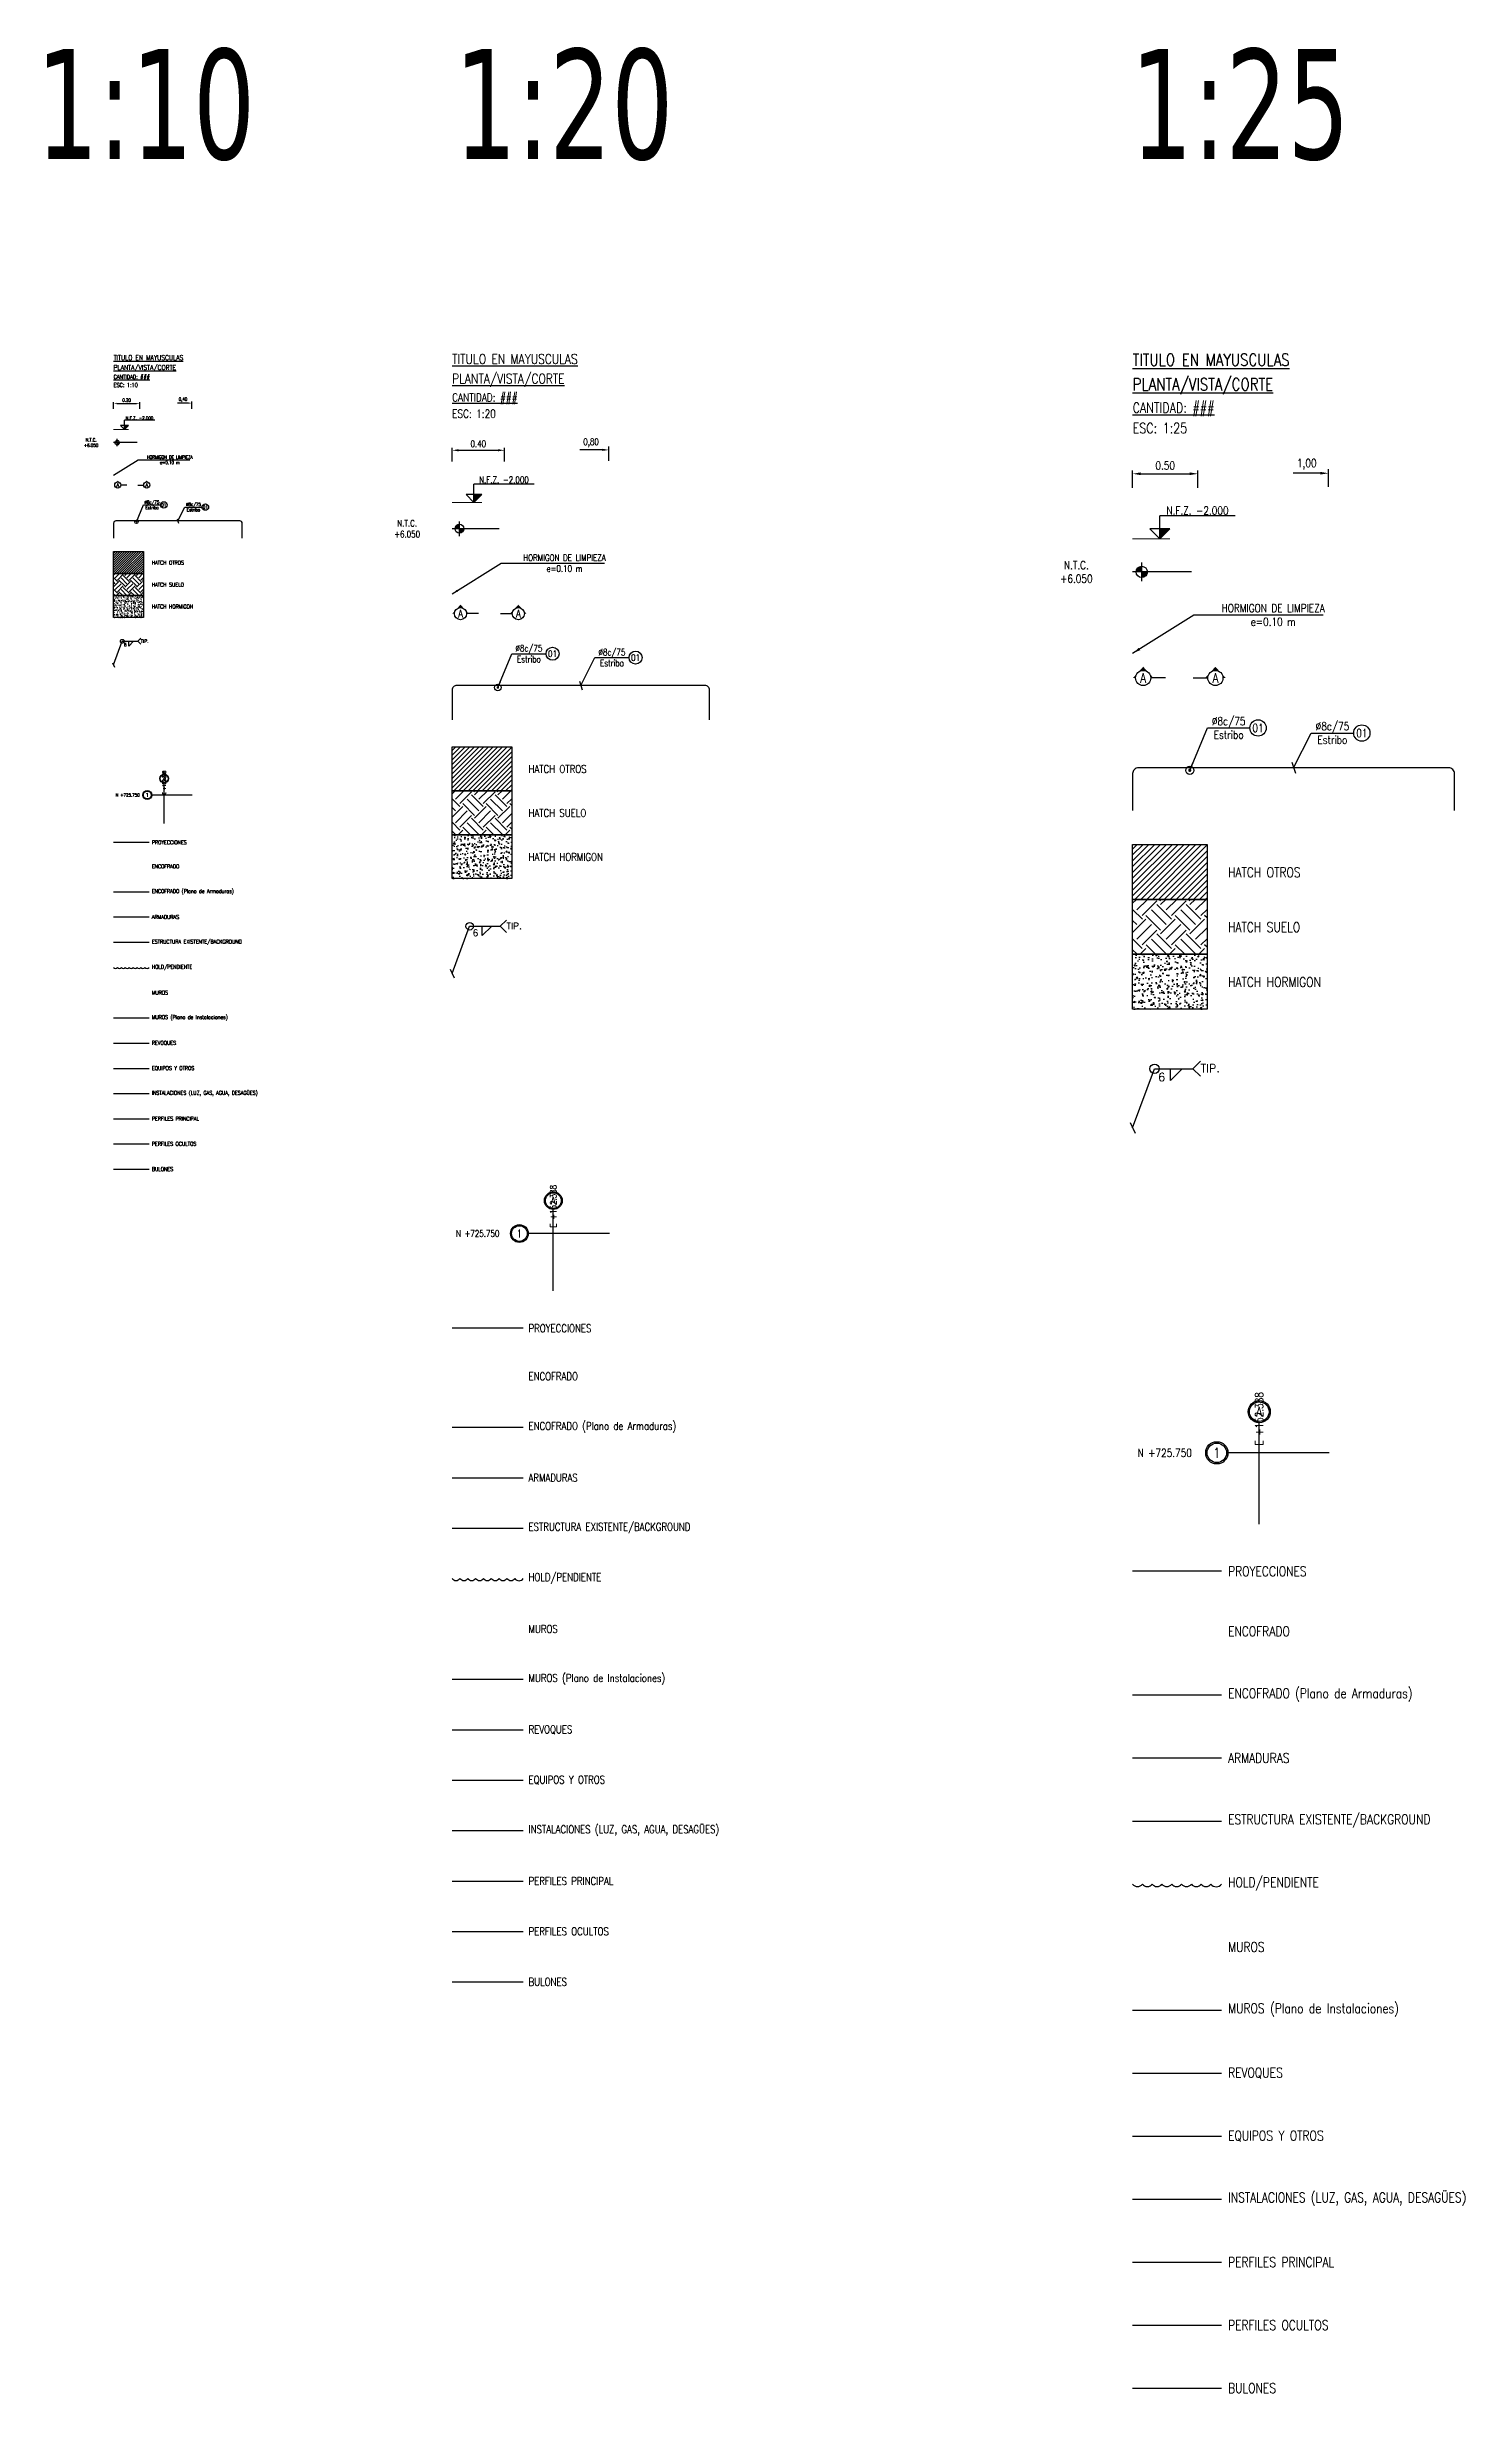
# Model space of a CAD drawing. Header units: millimetres. Extents: x -725228 to 10849, y -8846583 to 5995.
# Drawn here: x -861.96 to -851.09, y 911.1 to 929.08 of the extents above; entities that cross this region are included whole.
import ezdxf

# ---------------------------------------------------------------- set-up
doc = ezdxf.new("R2010")
doc.units = ezdxf.units.MM
doc.header["$PDMODE"] = 35
doc.header["$PDSIZE"] = 1
doc.linetypes.add('CENTER', pattern=[50.8, 31.75, -6.35, 6.35, -6.35])
doc.linetypes.add('HIDDEN', pattern=[9.525, 6.35, -3.175])
doc.layers.add('00-SIMB', color=1, linetype='Continuous', lineweight=0)
for name, color, linetype in [('CI-Armaduras', 4, 'Continuous'), ('CI-Auxiliar2', 2, 'Continuous'), ('CI-Encofrados', 2, 'Continuous'), ('CI-Equipamiento', 253, 'Continuous'), ('CI-I.S. Agua Caliente', 6, 'Continuous'), ('CI-Posiciones', 3, 'Continuous'), ('CI-Proyecciones', 1, 'HIDDEN'), ('CI-Revoques', 2, 'Continuous'), ('ES-Perfil-Oculto', 1, 'HIDDEN'), ('ES-Perfiles-f', 2, 'Continuous'), ('ES-Perfiles-g', 4, 'Continuous'), ('GE-Background', 252, 'Continuous'), ('GE-Cotas', 1, 'Continuous'), ('GE-Ejes', 1, 'CENTER'), ('GE-Hatch', 1, 'Continuous'), ('GE-Simbologia', 2, 'Continuous'), ('GE-Textos', 3, 'Continuous'), ('GE-Titulos', 4, 'Continuous'), ('PENDIENTE', 6, 'Continuous'), ('ZZ-Rotulo-Textos', 7, 'Continuous')]:
    doc.layers.add(name, color=color, linetype=linetype)
doc.styles.add('Romans', font='romans.shx', dxfattribs={"width": 0.8})
doc.styles.add('Romans PF', font='romans.shx', dxfattribs={"width": 0.8})
doc.styles.add('T2', font='ROMANS.shx', dxfattribs={"width": 0.8})
doc.styles.add('Tahoma', font='tahoma.ttf', dxfattribs={"width": 0.75})
doc.dimstyles.new('1-100', dxfattribs={"dimscale": 100, "dimtxt": 2.2, "dimasz": 1.5, "dimexe": 1, "dimexo": 0, "dimgap": 1, "dimtad": 1, "dimdec": 0, "dimzin": 9, "dimdsep": 46, "dimtxsty": 'T2', "dimblk": 'ARCHTICK', "dimcen": 0, "dimdle": 1, "dimclrd": 256, "dimclre": 256, "dimclrt": 2, "dimadec": 0, "dimazin": 0, "dimtfac": 0.666667, "dimtdec": 0, "dimtmove": 0, "dimatfit": 3, "dimldrblk": 'OBLIQUE', "dimfxl": 1, "dimtolj": 1, "dimtzin": 0, "dimlwd": -1, "dimlwe": -1, "dimarcsym": 0})
doc.dimstyles.new('1-25', dxfattribs={"dimscale": 25, "dimtxt": 2.5, "dimasz": 2.5, "dimexe": 1.25, "dimexo": 1.25, "dimgap": 1.25, "dimtad": 1, "dimdec": 0, "dimzin": 12, "dimtxsty": 'Romans PF', "dimcen": 0, "dimclrd": 2, "dimclre": 2, "dimclrt": 3, "dimadec": 0, "dimazin": 3, "dimtfac": 1, "dimtdec": 0, "dimtmove": 0, "dimatfit": 3, "dimfxl": 1, "dimlwd": -1, "dimlwe": -1, "dimarcsym": 0})
doc.dimstyles.new('COTAS GENERAL', dxfattribs={"dimscale": 0.1, "dimtxt": 2.5, "dimasz": 2.5, "dimexe": 1, "dimexo": 1, "dimgap": 1.25, "dimtad": 1, "dimzin": 1, "dimdsep": 46, "dimtxsty": 'Romans', "dimcen": 1, "dimclrd": 2, "dimclre": 1, "dimclrt": 3, "dimaunit": 1, "dimadec": 3, "dimazin": 0, "dimtfac": 1, "dimtix": 1, "dimtmove": 0, "dimatfit": 0, "dimfxl": 1.5, "dimtolj": 1, "dimarcsym": 0})
doc.dimstyles.new('COTAS REPLANTEO', dxfattribs={"dimscale": 0.1, "dimtxt": 2.5, "dimasz": 2.5, "dimexe": 1.25, "dimexo": 1.25, "dimgap": 1.25, "dimtad": 1, "dimjust": 1, "dimzin": 1, "dimtxsty": 'Romans PF', "dimcen": 0, "dimse2": 1, "dimsd2": 1, "dimclrd": 2, "dimclre": 1, "dimclrt": 3, "dimadec": 0, "dimazin": 3, "dimtfac": 1, "dimtmove": 0, "dimatfit": 3, "dimfxl": 1, "dimlwd": -1, "dimlwe": -1, "dimarcsym": 0})

msp = doc.modelspace()

# ---------------------------------------------------------------- texts
at = {"layer": 'CI-Posiciones', "style": 'Romans'}
for s, height, p in [('6', 0.025, (-861.366, 924.488)), ('TIP.', 0.025, (-861.236, 924.515)), ('TIP.', 0.05, (-858.435, 922.319)), ('6', 0.05, (-858.694, 922.266)), ('TIP.', 0.0625, (-853.117, 921.222)), ('6', 0.0625, (-853.442, 921.155))]:
    msp.add_text(s, height=height, dxfattribs=at).set_placement(p)
at = {"layer": 'CI-Posiciones', "attachment_point": 5, "style": 'Romans'}
for s, insert, char_height, width in [('%%C8c/75\\PEstribo', (-861.151, 925.571), 0.025, 0.24251), ('01', (-861.06, 925.571), 0.025, 0.02667), ('%%C8c/75\\PEstribo', (-860.833, 925.555), 0.025, 0.24251), ('01', (-860.742, 925.555), 0.025, 0.02667), ('%%C8c/75\\PEstribo', (-858.263, 924.431), 0.05, 0.48503), ('01', (-858.082, 924.431), 0.05, 0.05333), ('%%C8c/75\\PEstribo', (-857.627, 924.401), 0.05, 0.48503), ('01', (-857.446, 924.401), 0.05, 0.05333), ('%%C8c/75\\PEstribo', (-852.902, 923.862), 0.0625, 0.60628), ('01', (-852.677, 923.862), 0.0625, 0.06667), ('%%C8c/75\\PEstribo', (-852.107, 923.823), 0.0625, 0.60628), ('01', (-851.882, 923.823), 0.0625, 0.06667)]:
    msp.add_mtext(s, dxfattribs=dict(at, insert=insert, char_height=char_height, width=width))
at = {"layer": 'GE-Ejes', "color": 2, "attachment_point": 6, "rotation": 90, "style": 'Romans'}
for insert, char_height in [((-861.057, 923.534), 0.025), ((-858.076, 920.359), 0.05), ((-852.668, 918.771), 0.0625)]:
    msp.add_mtext('E +152.388', dxfattribs=dict(at, insert=insert, char_height=char_height))
at = {"layer": 'GE-Ejes', "color": 3, "attachment_point": 5, "style": 'Romans'}
for s, insert, char_height, width in [('A', (-861.057, 923.474), 0.03, 0.02667), ('1', (-861.187, 923.348), 0.03, 0.02667), ('A', (-858.076, 920.239), 0.06, 0.05333), ('1', (-858.336, 919.987), 0.06, 0.05333), ('A', (-852.668, 918.621), 0.075, 0.06667), ('1', (-852.993, 918.306), 0.075, 0.06667)]:
    msp.add_mtext(s, dxfattribs=dict(at, insert=insert, char_height=char_height, width=width))
at = {"layer": 'GE-Ejes', "color": 2, "attachment_point": 4, "style": 'Romans'}
for s, insert, char_height in [('\\pi-0.18286;N +725.750', (-861.247, 923.348), 0.025), ('\\pi-0.36571;N +725.750', (-858.456, 919.987), 0.05), ('\\pi-0.45714;N +725.750', (-853.143, 918.306), 0.0625)]:
    msp.add_mtext(s, dxfattribs=dict(at, insert=insert, char_height=char_height))
at = {"layer": 'GE-Textos', "style": 'Romans'}
for s, insert, char_height, width, attachment_point in [('N.F.Z. -2.000', (-861.246, 926.225), 0.025, 0.24251, 8), ('\\pi-0.5768;N.T.C.\\P+6.050', (-861.329, 926.049), 0.025, 0.24251, 5), ('N.F.Z. -2.000', (-858.454, 925.739), 0.05, 0.48503, 8), ('A', (-861.413, 925.724), 0.03, 0.29102, 5), ('A', (-861.191, 925.724), 0.03, 0.29102, 5), ('\\pi-1.1536;N.T.C.\\P+6.050', (-858.619, 925.389), 0.05, 0.48503, 5), ('N.F.Z. -2.000', (-853.141, 925.497), 0.0625, 0.60628, 8), ('\\pi-1.442;N.T.C.\\P+6.050', (-853.348, 925.058), 0.0625, 0.60628, 5), ('A', (-858.787, 924.738), 0.06, 0.58203, 5), ('A', (-858.344, 924.738), 0.06, 0.58203, 5), ('A', (-853.557, 924.245), 0.075, 0.72754, 5), ('A', (-853.004, 924.245), 0.075, 0.72754, 5)]:
    msp.add_mtext(s, dxfattribs=dict(at, insert=insert, char_height=char_height, width=width, attachment_point=attachment_point))
at = {"layer": 'GE-Textos', "attachment_point": 5, "style": 'Romans'}
for s, insert, char_height in [('\\pi0.08952;HORMIGON DE LIMPIEZA\\Pe=0.10 m ', (-861.059, 925.917), 0.025), ('\\pi0.17904;HORMIGON DE LIMPIEZA\\Pe=0.10 m ', (-858.08, 925.125), 0.05), ('\\pi0.2238;HORMIGON DE LIMPIEZA\\Pe=0.10 m ', (-852.673, 924.728), 0.0625)]:
    msp.add_mtext(s, dxfattribs=dict(at, insert=insert, char_height=char_height))
at = {"layer": 'GE-Titulos', "attachment_point": 4, "line_spacing_factor": 1.200001, "style": 'Romans PF'}
for s, insert, char_height, width in [('{\\H0.75x;\\LTITULO EN MAYUSCULAS\\PPLANTA/VISTA/CORTE\\P\\H0.83333x;\\C3;CANTIDAD: ###\\P\\lESC: 1:10}', (-861.445, 926.597), 0.05, 3.56778), ('{\\H0.75x;\\LTITULO EN MAYUSCULAS\\PPLANTA/VISTA/CORTE\\P\\H0.83333x;\\C3;CANTIDAD: ###\\P\\lESC: 1:20}', (-858.851, 926.483), 0.1, 7.13556), ('{\\H0.75x;\\LTITULO EN MAYUSCULAS\\PPLANTA/VISTA/CORTE\\P\\H0.83333x;\\C3;CANTIDAD: ###\\P\\lESC: 1:25}', (-853.638, 926.426), 0.125, 8.91945), ('{\\H0.75x;HATCH OTROS}', (-861.152, 925.129), 0.04, 2.85422), ('{\\H0.75x;HATCH SUELO}', (-861.152, 924.96), 0.04, 2.85422), ('{\\H0.75x;HATCH HORMIGON}', (-861.152, 924.792), 0.04, 2.85422), ('{\\H0.75x;HATCH OTROS}', (-858.266, 923.547), 0.08, 5.70845), ('{\\H0.75x;HATCH SUELO}', (-858.266, 923.21), 0.08, 5.70845), ('{\\H0.75x;PROYECCIONES}', (-861.152, 922.985), 0.04, 2.85422), ('{\\H0.75x;HATCH HORMIGON}', (-858.266, 922.873), 0.08, 5.70845), ('{\\H0.75x;ENCOFRADO}', (-861.152, 922.801), 0.04, 2.85422), ('{\\H0.75x;HATCH OTROS}', (-852.907, 922.756), 0.1, 7.13556), ('{\\H0.75x;ENCOFRADO (Plano de Armaduras)}', (-861.152, 922.606), 0.04, 2.85422), ('{\\H0.75x;ARMADURAS}', (-861.152, 922.413), 0.04, 2.85422), ('{\\H0.75x;HATCH SUELO}', (-852.907, 922.335), 0.1, 7.13556), ('{\\H0.75x;ESTRUCTURA EXISTENTE/BACKGROUND}', (-861.152, 922.219), 0.04, 2.85422), ('{\\H0.75x;HOLD/PENDIENTE}', (-861.152, 922.026), 0.04, 2.85422), ('{\\H0.75x;MUROS}', (-861.152, 921.833), 0.04, 2.85422), ('{\\H0.75x;HATCH HORMIGON}', (-852.907, 921.914), 0.1, 7.13556), ('{\\H0.75x;MUROS (Plano de Instalaciones)}', (-861.152, 921.64), 0.04, 2.85422), ('{\\H0.75x;REVOQUES}', (-861.152, 921.447), 0.04, 2.85422), ('{\\H0.75x;EQUIPOS Y OTROS}', (-861.152, 921.253), 0.04, 2.85422), ('{\\H0.75x;INSTALACIONES (LUZ, GAS, AGUA, DESAGÜES)}', (-861.152, 921.06), 0.04, 2.85422), ('{\\H0.75x;PERFILES PRINCIPAL}', (-861.152, 920.867), 0.04, 2.85422), ('{\\H0.75x;PERFILES OCULTOS}', (-861.152, 920.674), 0.04, 2.85422), ('{\\H0.75x;BULONES}', (-861.152, 920.481), 0.04, 2.85422), ('{\\H0.75x;PROYECCIONES}', (-858.266, 919.261), 0.08, 5.70845), ('{\\H0.75x;ENCOFRADO}', (-858.266, 918.893), 0.08, 5.70845), ('{\\H0.75x;ENCOFRADO (Plano de Armaduras)}', (-858.266, 918.502), 0.08, 5.70845), ('{\\H0.75x;ARMADURAS}', (-858.266, 918.115), 0.08, 5.70845), ('{\\H0.75x;ESTRUCTURA EXISTENTE/BACKGROUND}', (-858.266, 917.729), 0.08, 5.70845), ('{\\H0.75x;HOLD/PENDIENTE}', (-858.266, 917.343), 0.08, 5.70845), ('{\\H0.75x;PROYECCIONES}', (-852.907, 917.398), 0.1, 7.13556), ('{\\H0.75x;MUROS}', (-858.266, 916.956), 0.08, 5.70845), ('{\\H0.75x;ENCOFRADO}', (-852.907, 916.938), 0.1, 7.13556), ('{\\H0.75x;MUROS (Plano de Instalaciones)}', (-858.266, 916.57), 0.08, 5.70845), ('{\\H0.75x;ENCOFRADO (Plano de Armaduras)}', (-852.907, 916.45), 0.1, 7.13556), ('{\\H0.75x;REVOQUES}', (-858.266, 916.183), 0.08, 5.70845), ('{\\H0.75x;ARMADURAS}', (-852.907, 915.967), 0.1, 7.13556), ('{\\H0.75x;EQUIPOS Y OTROS}', (-858.266, 915.797), 0.08, 5.70845), ('{\\H0.75x;ESTRUCTURA EXISTENTE/BACKGROUND}', (-852.907, 915.484), 0.1, 7.13556), ('{\\H0.75x;INSTALACIONES (LUZ, GAS, AGUA, DESAGÜES)}', (-858.266, 915.411), 0.08, 5.70845), ('{\\H0.75x;PERFILES PRINCIPAL}', (-858.266, 915.024), 0.08, 5.70845), ('{\\H0.75x;HOLD/PENDIENTE}', (-852.907, 915.001), 0.1, 7.13556), ('{\\H0.75x;PERFILES OCULTOS}', (-858.266, 914.638), 0.08, 5.70845), ('{\\H0.75x;MUROS}', (-852.907, 914.518), 0.1, 7.13556), ('{\\H0.75x;BULONES}', (-858.266, 914.251), 0.08, 5.70845), ('{\\H0.75x;MUROS (Plano de Instalaciones)}', (-852.907, 914.035), 0.1, 7.13556), ('{\\H0.75x;REVOQUES}', (-852.907, 913.552), 0.1, 7.13556), ('{\\H0.75x;EQUIPOS Y OTROS}', (-852.907, 913.069), 0.1, 7.13556), ('{\\H0.75x;INSTALACIONES (LUZ, GAS, AGUA, DESAGÜES)}', (-852.907, 912.586), 0.1, 7.13556), ('{\\H0.75x;PERFILES PRINCIPAL}', (-852.907, 912.103), 0.1, 7.13556), ('{\\H0.75x;PERFILES OCULTOS}', (-852.907, 911.62), 0.1, 7.13556), ('{\\H0.75x;BULONES}', (-852.907, 911.137), 0.1, 7.13556)]:
    msp.add_mtext(s, dxfattribs=dict(at, insert=insert, char_height=char_height, width=width))
at = {"layer": 'ZZ-Rotulo-Textos', "style": 'Tahoma', "width": 0.75}
for s, p in [('1:10', (-862.037, 928.223)), ('1:20', (-858.833, 928.223)), ('1:25', (-853.652, 928.223))]:
    msp.add_text(s, height=0.8438, dxfattribs=at).set_placement(p)

# ---------------------------------------------------------------- blocks, each defined once
blk = doc.blocks.new('_ArchTick')
at = {"color": 0, "linetype": 'ByBlock', "const_width": 0.15}
blk.add_lwpolyline([(-0.5, -0.5), (0.5, 0.5)], dxfattribs=at)
blk = doc.blocks.new('*D85')
at = {"layer": 'Defpoints', "color": 0, "transparency": 16777216}
for p in [(-861.445, 926.297), (-861.245, 926.35), (-861.245, 926.297)]:
    blk.add_point(p, dxfattribs=at)
at = {"layer": 'GE-Cotas', "color": 1, "lineweight": -2, "transparency": 16777216}
for p, q in [((-861.445, 926.307), (-861.445, 926.36)), ((-861.245, 926.307), (-861.245, 926.36))]:
    blk.add_line(p, q, dxfattribs=at)
at = {"layer": 'GE-Cotas', "color": 2, "lineweight": -2, "transparency": 16777216}
blk.add_line((-861.42, 926.35), (-861.27, 926.35), dxfattribs=at)
at = {"layer": 'GE-Cotas', "color": 2, "transparency": 16777216}
for points in [[(-861.42, 926.354), (-861.42, 926.346), (-861.445, 926.35)], [(-861.27, 926.354), (-861.27, 926.346), (-861.245, 926.35)]]:
    blk.add_solid(points, dxfattribs=at)
at = {"layer": 'GE-Cotas', "color": 3, "transparency": 16777216, "insert": (-861.345, 926.375), "char_height": 0.025, "attachment_point": 5, "style": 'Romans'}
blk.add_mtext('\\A1;0.20', dxfattribs=at)
blk = doc.blocks.new('*D86')
at = {"layer": 'Defpoints', "color": 0, "transparency": 16777216}
for p in [(-861.245, 926.352), (-861.245, 926.297), (-860.845, 926.297)]:
    blk.add_point(p, dxfattribs=at)
at = {"layer": 'GE-Cotas', "color": 2, "transparency": 16777216}
blk.add_line((-860.87, 926.352), (-860.956, 926.352), dxfattribs=at)
at = {"layer": 'GE-Cotas', "color": 1, "transparency": 16777216}
blk.add_line((-860.845, 926.309), (-860.845, 926.364), dxfattribs=at)
at = {"layer": 'GE-Cotas', "color": 2, "transparency": 16777216}
blk.add_solid([(-860.87, 926.356), (-860.87, 926.347), (-860.845, 926.352)], dxfattribs=at)
at = {"layer": 'GE-Cotas', "color": 3, "transparency": 16777216, "insert": (-860.913, 926.379), "char_height": 0.025, "attachment_point": 5, "style": 'Romans PF'}
blk.add_mtext('0,40', dxfattribs=at)
blk = doc.blocks.new('*D71')
at = {"layer": 'Defpoints', "color": 0, "transparency": 16777216}
for p in [(-858.451, 925.99), (-858.851, 925.884), (-858.451, 925.884)]:
    blk.add_point(p, dxfattribs=at)
at = {"layer": 'GE-Cotas', "color": 1, "lineweight": -2, "transparency": 16777216}
for p, q in [((-858.851, 925.904), (-858.851, 926.01)), ((-858.451, 925.904), (-858.451, 926.01))]:
    blk.add_line(p, q, dxfattribs=at)
at = {"layer": 'GE-Cotas', "color": 2, "lineweight": -2, "transparency": 16777216}
blk.add_line((-858.801, 925.99), (-858.501, 925.99), dxfattribs=at)
at = {"layer": 'GE-Cotas', "color": 2, "transparency": 16777216}
for points in [[(-858.801, 925.999), (-858.801, 925.982), (-858.851, 925.99)], [(-858.501, 925.999), (-858.501, 925.982), (-858.451, 925.99)]]:
    blk.add_solid(points, dxfattribs=at)
at = {"layer": 'GE-Cotas', "color": 3, "transparency": 16777216, "insert": (-858.651, 926.04), "char_height": 0.05, "attachment_point": 5, "style": 'Romans'}
blk.add_mtext('\\A1;0.40', dxfattribs=at)
blk = doc.blocks.new('*D72')
at = {"layer": 'Defpoints', "color": 0, "transparency": 16777216}
for p in [(-858.451, 925.993), (-858.451, 925.884), (-857.651, 925.884)]:
    blk.add_point(p, dxfattribs=at)
at = {"layer": 'GE-Cotas', "color": 2, "transparency": 16777216}
blk.add_line((-857.701, 925.993), (-857.873, 925.993), dxfattribs=at)
at = {"layer": 'GE-Cotas', "color": 1, "transparency": 16777216}
blk.add_line((-857.651, 925.909), (-857.651, 926.018), dxfattribs=at)
at = {"layer": 'GE-Cotas', "color": 2, "transparency": 16777216}
blk.add_solid([(-857.701, 926.002), (-857.701, 925.985), (-857.651, 925.993)], dxfattribs=at)
at = {"layer": 'GE-Cotas', "color": 3, "transparency": 16777216, "insert": (-857.787, 926.048), "char_height": 0.05, "attachment_point": 5, "style": 'Romans PF'}
blk.add_mtext('0,80', dxfattribs=at)
blk = doc.blocks.new('*D79')
at = {"layer": 'Defpoints', "color": 0, "transparency": 16777216}
for p in [(-853.138, 925.81), (-853.638, 925.677), (-853.138, 925.677)]:
    blk.add_point(p, dxfattribs=at)
at = {"layer": 'GE-Cotas', "color": 1, "lineweight": -2, "transparency": 16777216}
for p, q in [((-853.638, 925.702), (-853.638, 925.835)), ((-853.138, 925.702), (-853.138, 925.835))]:
    blk.add_line(p, q, dxfattribs=at)
at = {"layer": 'GE-Cotas', "color": 2, "lineweight": -2, "transparency": 16777216}
blk.add_line((-853.576, 925.81), (-853.201, 925.81), dxfattribs=at)
at = {"layer": 'GE-Cotas', "color": 2, "transparency": 16777216}
for points in [[(-853.576, 925.821), (-853.576, 925.8), (-853.638, 925.81)], [(-853.201, 925.821), (-853.201, 925.8), (-853.138, 925.81)]]:
    blk.add_solid(points, dxfattribs=at)
at = {"layer": 'GE-Cotas', "color": 3, "transparency": 16777216, "insert": (-853.388, 925.873), "char_height": 0.0625, "attachment_point": 5, "style": 'Romans'}
blk.add_mtext('\\A1;0.50', dxfattribs=at)
blk = doc.blocks.new('*D80')
at = {"layer": 'Defpoints', "color": 0, "transparency": 16777216}
for p in [(-853.138, 925.814), (-853.138, 925.677), (-852.138, 925.677)]:
    blk.add_point(p, dxfattribs=at)
at = {"layer": 'GE-Cotas', "color": 2, "transparency": 16777216}
blk.add_line((-852.201, 925.814), (-852.408, 925.814), dxfattribs=at)
at = {"layer": 'GE-Cotas', "color": 1, "transparency": 16777216}
blk.add_line((-852.138, 925.709), (-852.138, 925.845), dxfattribs=at)
at = {"layer": 'GE-Cotas', "color": 2, "transparency": 16777216}
blk.add_solid([(-852.201, 925.825), (-852.201, 925.804), (-852.138, 925.814)], dxfattribs=at)
at = {"layer": 'GE-Cotas', "color": 3, "transparency": 16777216, "insert": (-852.304, 925.883), "char_height": 0.0625, "attachment_point": 5, "style": 'Romans PF'}
blk.add_mtext('1,00', dxfattribs=at)

# ---------------------------------------------------------------- dimensions: what is measured, and where the dimension line sits
at = {"layer": 'GE-Cotas'}
for base, p1, p2, dimstyle, override, picture, middle in [((-861.245, 926.35), (-861.445, 926.297), (-861.245, 926.297), 'COTAS GENERAL', {"dimscale": 0.01, "dimdec": 2, "dimzin": 1}, '*D85', (-861.345, 926.375)), ((-861.245, 926.352), (-860.845, 926.297), (-861.245, 926.297), 'COTAS REPLANTEO', {"dimscale": 0.01, "dimdec": 2, "dimzin": 0}, '*D86', (-860.913, 926.379)), ((-858.451, 925.99), (-858.851, 925.884), (-858.451, 925.884), 'COTAS GENERAL', {"dimscale": 0.02, "dimdec": 2, "dimzin": 1}, '*D71', (-858.651, 926.04)), ((-858.451, 925.993), (-857.651, 925.884), (-858.451, 925.884), 'COTAS REPLANTEO', {"dimscale": 0.02, "dimdec": 2, "dimzin": 0}, '*D72', (-857.787, 926.048)), ((-853.138, 925.81), (-853.638, 925.677), (-853.138, 925.677), 'COTAS GENERAL', {"dimscale": 0.025, "dimdec": 2, "dimzin": 1}, '*D79', (-853.388, 925.873)), ((-853.138, 925.814), (-852.138, 925.677), (-853.138, 925.677), 'COTAS REPLANTEO', {"dimscale": 0.025, "dimdec": 2, "dimzin": 0}, '*D80', (-852.304, 925.883))]:
    dim = msp.add_linear_dim(base=base, p1=p1, p2=p2, dimstyle=dimstyle, override=override, dxfattribs=at)
    dim.commit()
    dim.dimension.update_dxf_attribs({"geometry": picture, "text_midpoint": middle})

# ---------------------------------------------------------------- hatches: boundary and pattern name
at = {"layer": 'GE-Hatch'}
h = msp.add_hatch(dxfattribs=at)
h.set_pattern_fill('ANSI31', color=256, scale=0.004, style=0)
h.set_pattern_definition([(45, (-696.807105, 902.994228), (-0.0089802561, 0.0089802561), [])])
h.paths.add_polyline_path([(-861.217, 925.214), (-861.445, 925.214), (-861.445, 925.045), (-861.217, 925.045)])
h = msp.add_hatch(dxfattribs=at)
h.set_pattern_fill('EARTH', color=256, scale=0.01, angle=45, style=0)
h.set_pattern_definition([(45, (-696.807105, 902.99423), (6e-18, 0.08980256), [0.0635, -0.0635]), (45, (-696.82394, 903.011066), (6e-18, 0.08980256), [0.0635, -0.0635]), (45, (-696.84078, 903.027904), (6e-18, 0.08980256), [0.0635, -0.0635]), (135, (-696.84078, 903.03913), (-0.08980256, 6e-18), [0.0635, -0.0635]), (135, (-696.82394, 903.05597), (-0.08980256, 6e-18), [0.0635, -0.0635]), (135, (-696.807105, 903.072805), (-0.08980256, 6e-18), [0.0635, -0.0635])])
h.paths.add_polyline_path([(-861.217, 925.045), (-861.445, 925.045), (-861.445, 924.877), (-861.217, 924.877)])
h = msp.add_hatch(dxfattribs=at)
h.set_pattern_fill('AR-CONC', color=256, scale=0.0002, style=0)
h.set_pattern_definition([(50, (-696.807105, 902.994228), (0.036436934, -0.003187817), [0.00381, -0.04191]), (355, (-696.807105, 902.994228), (-0.007048565, 0.0382113286), [0.003048, -0.033528]), (100.451, (-696.80407, 902.993962), (0.0293885, 0.0350233376), [0.003238, -0.035618]), (46.1842, (-696.807105, 903.00439), (0.054215808, -0.008408466), [0.005715, -0.062865]), (96.6356, (-696.802587, 903.003687), (0.047480847, 0.049485111), [0.004857, -0.053427]), (351.184, (-696.807105, 903.00439), (0.047480921, 0.049485024), [0.004572, -0.050292]), (21, (-696.802025, 903.001848), (0.030322976, -0.0204531037), [0.00381, -0.04191]), (326, (-696.802025, 903.001848), (0.012360406, 0.036837593), [0.003048, -0.033528]), (71.4514, (-696.7995, 903.000144), (0.042683298, 0.0163845715), [0.003238, -0.035618]), (37.5, (-696.807105, 902.994228), (0.0006177207, 0.0169110078), [0, -0.0331216, 0, -0.034036, 0, -0.033655]), (7.5, (-696.807105, 902.994228), (0.0133639325, 0.020036115), [0, -0.0194056, 0, -0.0323596, 0, -0.012827]), (327.5, (-696.818434, 902.994228), (0.027118119, -0.0011457488), [0, -0.0127, 0, -0.039624, 0, -0.052578]), (317.5, (-696.823514, 902.994228), (0.0296258363, 0.0050852982), [0, -0.01651, 0, -0.0263144, 0, -0.037338])])
h.paths.add_polyline_path([(-861.217, 924.877), (-861.445, 924.877), (-861.445, 924.708), (-861.217, 924.708)])
h = msp.add_hatch(dxfattribs=at)
h.set_pattern_fill('ANSI31', color=256, scale=0.008, style=0)
h.set_pattern_definition([(45, (-529.575844, 879.278428), (-0.0179605122, 0.0179605122), [])])
h.paths.add_polyline_path([(-858.395, 923.717), (-858.851, 923.717), (-858.851, 923.38), (-858.395, 923.38)])
h = msp.add_hatch(dxfattribs=at)
h.set_pattern_fill('EARTH', color=256, scale=0.02, angle=45, style=0)
h.set_pattern_definition([(45, (-529.57584, 879.27843), (1e-17, 0.17960512), [0.127, -0.127]), (45, (-529.60952, 879.3121), (1e-17, 0.17960512), [0.127, -0.127]), (45, (-529.6432, 879.34578), (1e-17, 0.17960512), [0.127, -0.127]), (135, (-529.6432, 879.36823), (-0.17960512, 1e-17), [0.127, -0.127]), (135, (-529.60952, 879.40191), (-0.17960512, 1e-17), [0.127, -0.127]), (135, (-529.57584, 879.43558), (-0.17960512, 1e-17), [0.127, -0.127])])
h.paths.add_polyline_path([(-858.395, 923.38), (-858.851, 923.38), (-858.851, 923.044), (-858.395, 923.044)])
h = msp.add_hatch(dxfattribs=at)
h.set_pattern_fill('AR-CONC', color=256, scale=0.0004, style=0)
h.set_pattern_definition([(50, (-529.575844, 879.27843), (0.072873868, -0.006375634), [0.00762, -0.08382]), (355, (-529.575844, 879.27843), (-0.01409713, 0.076422657), [0.006096, -0.067056]), (100.451, (-529.56977, 879.2779), (0.058777, 0.070046675), [0.006476, -0.071236]), (46.1842, (-529.57584, 879.29875), (0.108431616, -0.01681693), [0.01143, -0.12573]), (96.6356, (-529.56681, 879.29735), (0.094961694, 0.098970222), [0.009714, -0.106854]), (351.184, (-529.57584, 879.29875), (0.094961842, 0.098970047), [0.009144, -0.100584]), (21, (-529.565684, 879.29367), (0.060645952, -0.040906207), [0.00762, -0.08382]), (326, (-529.565684, 879.29367), (0.024720811, 0.073675186), [0.006096, -0.067056]), (71.4514, (-529.56063, 879.29026), (0.085366596, 0.032769143), [0.006476, -0.071236]), (37.5, (-529.575844, 879.278428), (0.0012354413, 0.0338220155), [0, -0.0662432, 0, -0.068072, 0, -0.06731]), (7.5, (-529.575844, 879.278428), (0.026727865, 0.04007223), [0, -0.0388112, 0, -0.0647192, 0, -0.025654]), (327.5, (-529.5985, 879.278428), (0.054236238, -0.0022914976), [0, -0.0254, 0, -0.079248, 0, -0.105156]), (317.5, (-529.60866, 879.27843), (0.0592516726, 0.0101705964), [0, -0.03302, 0, -0.0526288, 0, -0.074676])])
h.paths.add_polyline_path([(-858.395, 923.044), (-858.851, 923.044), (-858.851, 922.707), (-858.395, 922.707)])
h = msp.add_hatch(dxfattribs=at)
h.set_pattern_fill('ANSI31', color=256, scale=0.01, style=0)
h.set_pattern_definition([(45, (-442.043503, 867.420528), (-0.0224506403, 0.0224506403), [])])
h.paths.add_polyline_path([(-853.068, 922.969), (-853.638, 922.969), (-853.638, 922.548), (-853.068, 922.548)])
h = msp.add_hatch(dxfattribs=at)
h.set_pattern_fill('EARTH', color=256, scale=0.025, angle=45, style=0)
h.set_pattern_definition([(45, (-442.0435, 867.42053), (1e-17, 0.2245064), [0.15875, -0.15875]), (45, (-442.0856, 867.46262), (1e-17, 0.2245064), [0.15875, -0.15875]), (45, (-442.1277, 867.50472), (1e-17, 0.2245064), [0.15875, -0.15875]), (135, (-442.1277, 867.53278), (-0.2245064, 1e-17), [0.15875, -0.15875]), (135, (-442.0856, 867.57488), (-0.2245064, 1e-17), [0.15875, -0.15875]), (135, (-442.0435, 867.61697), (-0.2245064, 1e-17), [0.15875, -0.15875])])
h.paths.add_polyline_path([(-853.068, 922.548), (-853.638, 922.548), (-853.638, 922.127), (-853.068, 922.127)])
h = msp.add_hatch(dxfattribs=at)
h.set_pattern_fill('AR-CONC', color=256, scale=0.0005, style=0)
h.set_pattern_definition([(50, (-442.0435, 867.42053), (0.091092334, -0.007969543), [0.009525, -0.104775]), (355, (-442.0435, 867.42053), (-0.017621413, 0.095528321), [0.00762, -0.08382]), (100.451, (-442.03591, 867.41986), (0.07347125, 0.087558344), [0.008095, -0.089045]), (46.1842, (-442.0435, 867.44593), (0.13553952, -0.021021164), [0.0142875, -0.1571625]), (96.6356, (-442.03221, 867.44418), (0.118702117, 0.12371278), [0.0121425, -0.1335675]), (351.184, (-442.0435, 867.44593), (0.118702303, 0.12371256), [0.01143, -0.12573]), (21, (-442.0308, 867.43958), (0.07580744, -0.051132759), [0.009525, -0.104775]), (326, (-442.0308, 867.43958), (0.030901014, 0.092093983), [0.00762, -0.08382]), (71.4514, (-442.024485, 867.43532), (0.106708245, 0.040961429), [0.008095, -0.089045]), (37.5, (-442.043503, 867.420528), (0.0015443016, 0.0422775194), [0, -0.082804, 0, -0.08509, 0, -0.0841375]), (7.5, (-442.043503, 867.42053), (0.0334098313, 0.0500902874), [0, -0.048514, 0, -0.080899, 0, -0.0320675]), (327.5, (-442.071824, 867.420528), (0.0677952976, -0.002864372), [0, -0.03175, 0, -0.09906, 0, -0.131445]), (317.5, (-442.084524, 867.42053), (0.074064591, 0.0127132455), [0, -0.041275, 0, -0.065786, 0, -0.093345])])
h.paths.add_polyline_path([(-853.068, 922.127), (-853.638, 922.127), (-853.638, 921.706), (-853.068, 921.706)])
at = {"layer": 'GE-Simbologia'}
h = msp.add_hatch(color=2, dxfattribs=at)
h.paths.add_polyline_path([(-861.417, 926.049), (-861.4, 926.049, -0.414214), (-861.417, 926.032)])
h.paths.add_polyline_path([(-861.417, 926.049), (-861.434, 926.049, -0.414214), (-861.417, 926.066)])
h = msp.add_hatch(color=256, dxfattribs=at)
h.paths.add_polyline_path([(-861.396, 925.741), (-861.413, 925.758), (-861.429, 925.741, -0.198912), (-861.413, 925.747, -0.198912)])
h.paths.add_polyline_path([(-861.389, 925.724), (-861.381, 925.724), (-861.395, 925.739, -0.178598)])
h.paths.add_polyline_path([(-861.436, 925.724, -0.178598), (-861.43, 925.739), (-861.444, 925.724)])
h = msp.add_hatch(color=256, dxfattribs=at)
h.paths.add_polyline_path([(-861.208, 925.741), (-861.191, 925.758), (-861.175, 925.741, 0.198912), (-861.191, 925.747, 0.198912)])
h.paths.add_polyline_path([(-861.215, 925.724), (-861.223, 925.724), (-861.209, 925.739, 0.178598)])
h.paths.add_polyline_path([(-861.168, 925.724, 0.178598), (-861.174, 925.739), (-861.16, 925.724)])
h = msp.add_hatch(color=2, dxfattribs=at)
h.paths.add_polyline_path([(-858.795, 925.389), (-858.761, 925.389, -0.414214), (-858.795, 925.354)])
h.paths.add_polyline_path([(-858.795, 925.389), (-858.829, 925.389, -0.414214), (-858.795, 925.423)])
h = msp.add_hatch(color=2, dxfattribs=at)
h.paths.add_polyline_path([(-853.568, 925.058), (-853.525, 925.058, -0.414214), (-853.568, 925.016)])
h.paths.add_polyline_path([(-853.568, 925.058), (-853.61, 925.058, -0.414214), (-853.568, 925.101)])
h = msp.add_hatch(color=256, dxfattribs=at)
h.paths.add_polyline_path([(-858.754, 924.771), (-858.787, 924.807), (-858.82, 924.771, -0.198912), (-858.787, 924.785, -0.198912)])
h.paths.add_polyline_path([(-858.74, 924.738), (-858.723, 924.738), (-858.751, 924.768, -0.178598)])
h.paths.add_polyline_path([(-858.833, 924.738, -0.178598), (-858.822, 924.768), (-858.85, 924.738)])
h = msp.add_hatch(color=256, dxfattribs=at)
h.paths.add_polyline_path([(-858.377, 924.771), (-858.344, 924.807), (-858.311, 924.771, 0.198912), (-858.344, 924.785, 0.198912)])
h.paths.add_polyline_path([(-858.391, 924.738), (-858.408, 924.738), (-858.38, 924.768, 0.178598)])
h.paths.add_polyline_path([(-858.298, 924.738, 0.178598), (-858.309, 924.768), (-858.281, 924.738)])
h = msp.add_hatch(color=256, dxfattribs=at)
h.paths.add_polyline_path([(-853.516, 924.286), (-853.557, 924.331), (-853.598, 924.286, -0.198912), (-853.557, 924.303, -0.198912)])
h.paths.add_polyline_path([(-853.499, 924.245), (-853.478, 924.245), (-853.513, 924.283, -0.178598)])
h.paths.add_polyline_path([(-853.615, 924.245, -0.178598), (-853.601, 924.283), (-853.636, 924.245)])
h = msp.add_hatch(color=256, dxfattribs=at)
h.paths.add_polyline_path([(-853.045, 924.286), (-853.004, 924.331), (-852.963, 924.286, 0.198912), (-853.004, 924.303, 0.198912)])
h.paths.add_polyline_path([(-853.062, 924.245), (-853.083, 924.245), (-853.048, 924.283, 0.178598)])
h.paths.add_polyline_path([(-852.946, 924.245, 0.178598), (-852.96, 924.283), (-852.925, 924.245)])

# ---------------------------------------------------------------- linework, layer by layer
at = {"layer": '00-SIMB'}
for p, q in [((-861.445, 926.15), (-861.331, 926.15)), ((-858.851, 925.591), (-858.624, 925.591)), ((-853.638, 925.311), (-853.354, 925.311))]:
    msp.add_line(p, q, dxfattribs=at)
at = {"layer": 'CI-Armaduras'}
for p, q in [((-861.445, 922.413), (-861.172, 922.413)), ((-858.851, 918.115), (-858.306, 918.115)), ((-853.638, 915.967), (-852.957, 915.967))]:
    msp.add_line(p, q, dxfattribs=at)
for points in [[(-860.459, 925.317), (-860.459, 925.431, 0.414214), (-860.477, 925.449), (-861.427, 925.449, 0.414214), (-861.445, 925.431), (-861.445, 925.317)], [(-856.879, 923.925), (-856.879, 924.152, 0.414214), (-856.915, 924.188), (-858.815, 924.188, 0.414214), (-858.851, 924.152), (-858.851, 923.925)], [(-851.172, 923.228), (-851.172, 923.512, 0.414214), (-851.217, 923.557), (-853.593, 923.557, 0.414214), (-853.638, 923.512), (-853.638, 923.228)]]:
    msp.add_lwpolyline(points, format="xyb", dxfattribs=at)
for points, const_width in [([(-861.272, 925.441, 1), (-861.267, 925.441, 1)], 0.005), ([(-858.506, 924.172, 1), (-858.496, 924.172, 1)], 0.01), ([(-853.206, 923.537, 1), (-853.194, 923.537, 1)], 0.0125)]:
    msp.add_lwpolyline(points, format="xyb", close=True, dxfattribs=dict(at, const_width=const_width))
at = {"layer": 'CI-Auxiliar2'}
for points in [[(-861.445, 925.214), (-861.217, 925.214), (-861.217, 925.045), (-861.445, 925.045)], [(-861.445, 925.045), (-861.217, 925.045), (-861.217, 924.877), (-861.445, 924.877)], [(-861.445, 924.877), (-861.217, 924.877), (-861.217, 924.708), (-861.445, 924.708)], [(-858.851, 923.717), (-858.395, 923.717), (-858.395, 923.38), (-858.851, 923.38)], [(-858.851, 923.38), (-858.395, 923.38), (-858.395, 923.044), (-858.851, 923.044)], [(-858.851, 923.044), (-858.395, 923.044), (-858.395, 922.707), (-858.851, 922.707)], [(-853.638, 922.969), (-853.068, 922.969), (-853.068, 922.548), (-853.638, 922.548)], [(-853.638, 922.548), (-853.068, 922.548), (-853.068, 922.127), (-853.638, 922.127)], [(-853.638, 922.127), (-853.068, 922.127), (-853.068, 921.706), (-853.638, 921.706)]]:
    msp.add_lwpolyline(points, close=True, dxfattribs=at)
at = {"layer": 'CI-Encofrados'}
for p, q in [((-861.445, 922.606), (-861.172, 922.606)), ((-858.851, 918.502), (-858.306, 918.502)), ((-853.638, 916.45), (-852.957, 916.45))]:
    msp.add_line(p, q, dxfattribs=at)
at = {"layer": 'CI-Equipamiento'}
for p, q in [((-861.445, 921.253), (-861.172, 921.253)), ((-858.851, 915.797), (-858.306, 915.797)), ((-853.638, 913.069), (-852.957, 913.069))]:
    msp.add_line(p, q, dxfattribs=at)
at = {"layer": 'CI-I.S. Agua Caliente'}
for p, q in [((-861.445, 921.06), (-861.172, 921.06)), ((-858.851, 915.411), (-858.306, 915.411)), ((-853.638, 912.586), (-852.957, 912.586))]:
    msp.add_line(p, q, dxfattribs=at)
at = {"layer": 'CI-Posiciones'}
for centre, radius in [((-861.06, 925.571), 0.025), ((-860.742, 925.555), 0.025), ((-858.082, 924.431), 0.05), ((-857.446, 924.401), 0.05), ((-852.677, 923.862), 0.0625), ((-851.882, 923.823), 0.0625)]:
    msp.add_circle(centre, radius, dxfattribs=at)
at = {"layer": 'CI-Proyecciones', "ltscale": 10}
msp.add_line((-861.172, 922.985), (-861.445, 922.985), dxfattribs=at)
at = {"layer": 'CI-Proyecciones', "ltscale": 20}
msp.add_line((-858.306, 919.261), (-858.851, 919.261), dxfattribs=at)
at = {"layer": 'CI-Proyecciones', "ltscale": 25}
msp.add_line((-852.957, 917.398), (-853.638, 917.398), dxfattribs=at)
at = {"layer": 'CI-Revoques'}
for p, q in [((-861.445, 921.64), (-861.172, 921.64)), ((-861.445, 921.447), (-861.172, 921.447)), ((-858.851, 916.57), (-858.306, 916.57)), ((-858.851, 916.183), (-858.306, 916.183)), ((-853.638, 914.035), (-852.957, 914.035)), ((-853.638, 913.552), (-852.957, 913.552))]:
    msp.add_line(p, q, dxfattribs=at)
at = {"layer": 'ES-Perfil-Oculto', "ltscale": 10}
msp.add_line((-861.445, 920.674), (-861.172, 920.674), dxfattribs=at)
at = {"layer": 'ES-Perfil-Oculto', "ltscale": 20}
msp.add_line((-858.851, 914.638), (-858.306, 914.638), dxfattribs=at)
at = {"layer": 'ES-Perfil-Oculto', "ltscale": 25}
msp.add_line((-853.638, 911.62), (-852.957, 911.62), dxfattribs=at)
at = {"layer": 'ES-Perfiles-f'}
for p, q in [((-861.445, 920.481), (-861.172, 920.481)), ((-858.851, 914.251), (-858.306, 914.251)), ((-853.638, 911.137), (-852.957, 911.137))]:
    msp.add_line(p, q, dxfattribs=at)
at = {"layer": 'ES-Perfiles-g'}
for p, q in [((-861.445, 920.867), (-861.172, 920.867)), ((-858.851, 915.024), (-858.306, 915.024)), ((-853.638, 912.103), (-852.957, 912.103))]:
    msp.add_line(p, q, dxfattribs=at)
at = {"layer": 'GE-Background'}
for p, q in [((-861.445, 922.219), (-861.172, 922.219)), ((-858.851, 917.729), (-858.306, 917.729)), ((-853.638, 915.484), (-852.957, 915.484))]:
    msp.add_line(p, q, dxfattribs=at)
at = {"layer": 'GE-Ejes', "ltscale": 100}
for p, q in [((-861.057, 923.129), (-861.057, 923.44)), ((-860.842, 923.348), (-861.153, 923.348))]:
    msp.add_line(p, q, dxfattribs=at)
at = {"layer": 'GE-Ejes', "ltscale": 200}
for p, q in [((-858.076, 919.548), (-858.076, 920.171)), ((-857.646, 919.987), (-858.268, 919.987))]:
    msp.add_line(p, q, dxfattribs=at)
at = {"layer": 'GE-Ejes', "ltscale": 250}
for p, q in [((-852.668, 917.758), (-852.668, 918.536)), ((-852.131, 918.306), (-852.908, 918.306))]:
    msp.add_line(p, q, dxfattribs=at)
at = {"layer": 'GE-Ejes', "color": 3, "linetype": 'ByBlock'}
for centre, radius in [((-861.057, 923.474), 0.034), ((-861.057, 923.474), 0.03), ((-861.187, 923.348), 0.034), ((-861.187, 923.348), 0.03), ((-858.076, 920.239), 0.068), ((-858.076, 920.239), 0.06), ((-858.336, 919.987), 0.068), ((-858.336, 919.987), 0.06), ((-852.668, 918.621), 0.085), ((-852.668, 918.621), 0.075), ((-852.993, 918.306), 0.085), ((-852.993, 918.306), 0.075)]:
    msp.add_circle(centre, radius, dxfattribs=at)
at = {"layer": 'GE-Simbologia', "color": 2}
for p, q in [((-861.362, 926.15), (-861.362, 926.221)), ((-861.13, 926.221), (-861.362, 926.221)), ((-861.265, 926.049), (-861.445, 926.049)), ((-861.417, 926.021), (-861.417, 926.077)), ((-858.685, 925.591), (-858.685, 925.731)), ((-858.222, 925.731), (-858.685, 925.731)), ((-858.795, 925.332), (-858.795, 925.445)), ((-853.43, 925.311), (-853.43, 925.487)), ((-852.852, 925.487), (-853.43, 925.487)), ((-858.492, 925.389), (-858.851, 925.389)), ((-853.188, 925.058), (-853.638, 925.058)), ((-853.568, 924.988), (-853.568, 925.129))]:
    msp.add_line(p, q, dxfattribs=at)
at = {"layer": 'GE-Simbologia'}
for p, q in [((-861.344, 925.724), (-861.389, 925.724)), ((-861.26, 925.724), (-861.215, 925.724)), ((-858.65, 924.738), (-858.74, 924.738)), ((-858.481, 924.738), (-858.391, 924.738)), ((-861.329, 924.49), (-861.329, 924.526)), ((-861.293, 924.526), (-861.329, 924.49)), ((-861.26, 924.526), (-861.237, 924.549)), ((-861.26, 924.526), (-861.237, 924.503)), ((-853.386, 924.245), (-853.499, 924.245)), ((-853.175, 924.245), (-853.062, 924.245)), ((-858.62, 922.27), (-858.62, 922.342)), ((-858.548, 922.342), (-858.62, 922.27)), ((-858.483, 922.342), (-858.436, 922.389)), ((-858.483, 922.342), (-858.436, 922.295)), ((-853.177, 921.25), (-853.119, 921.308)), ((-853.349, 921.16), (-853.349, 921.25)), ((-853.259, 921.25), (-853.349, 921.16)), ((-853.177, 921.25), (-853.119, 921.192))]:
    msp.add_line(p, q, dxfattribs=at)
at = {"layer": 'GE-Simbologia', "color": 2}
for points in [[(-861.331, 926.181), (-861.392, 926.181), (-861.362, 926.15), (-861.331, 926.181)], [(-858.624, 925.651), (-858.745, 925.651), (-858.685, 925.591), (-858.624, 925.651)], [(-853.354, 925.387), (-853.505, 925.387), (-853.43, 925.311), (-853.354, 925.387)]]:
    msp.add_lwpolyline(points, dxfattribs=at)
for centre, radius in [((-861.417, 926.049), 0.0171), ((-858.795, 925.389), 0.0342), ((-853.568, 925.058), 0.0428)]:
    msp.add_circle(centre, radius, dxfattribs=at)
at = {"layer": 'GE-Simbologia'}
for centre, radius in [((-861.413, 925.724), 0.0233), ((-861.191, 925.724), 0.0233), ((-858.787, 924.738), 0.0465), ((-858.344, 924.738), 0.0465), ((-861.378, 924.526), 0.0143), ((-853.557, 924.245), 0.0582), ((-853.004, 924.245), 0.0582), ((-858.717, 922.342), 0.0287), ((-853.47, 921.25), 0.0359)]:
    msp.add_circle(centre, radius, dxfattribs=at)
at = {"layer": 'GE-Simbologia', "color": 2}
for points in [[(-861.362, 926.15), (-861.362, 926.181), (-861.331, 926.181)], [(-858.685, 925.591), (-858.685, 925.651), (-858.624, 925.651)], [(-853.43, 925.311), (-853.43, 925.387), (-853.354, 925.387)]]:
    msp.add_solid(points, dxfattribs=at)
at = {"layer": 'PENDIENTE'}
for points in [[(-861.445, 922.026, 0.520567), (-861.415, 922.026, 0.520567), (-861.385, 922.026, 0.520567), (-861.355, 922.026, 0.520567), (-861.325, 922.026, 0.520567), (-861.295, 922.026, 0.520567), (-861.265, 922.026, 0.520567), (-861.235, 922.026, 0.520567), (-861.205, 922.026, 0.520567), (-861.172, 922.026, 0.520567)], [(-858.851, 917.343, 0.520567), (-858.791, 917.343, 0.520567), (-858.731, 917.343, 0.520567), (-858.671, 917.343, 0.520567), (-858.611, 917.343, 0.520567), (-858.551, 917.343, 0.520567), (-858.491, 917.343, 0.520567), (-858.431, 917.343, 0.520567), (-858.371, 917.343, 0.520567), (-858.306, 917.343, 0.520567)], [(-853.638, 915.001, 0.520567), (-853.563, 915.001, 0.520567), (-853.488, 915.001, 0.520567), (-853.413, 915.001, 0.520567), (-853.338, 915.001, 0.520567), (-853.263, 915.001, 0.520567), (-853.188, 915.001, 0.520567), (-853.113, 915.001, 0.520567), (-853.038, 915.001, 0.520567), (-852.957, 915.001, 0.520567)]]:
    msp.add_lwpolyline(points, format="xyb", dxfattribs=at)

msp.set_redraw_order([(e.dxf.handle, doc.entitydb.next_handle()) for e in msp.query("TEXT MTEXT ATTDEF DIMENSION ARC_DIMENSION")])  # texts and dimensions are drawn at this point

# ---------------------------------------------------------------- leaders
at = {"layer": 'GE-Simbologia'}
for points, override in [([(-861.445, 925.799), (-861.257, 925.917), (-860.861, 925.917)], {"dimscale": 0.01, "dimtxt": 2, "dimexe": 0.5, "dimexo": 1, "dimgap": 0.5, "dimzin": 0, "dimdsep": 46}), ([(-858.851, 924.889), (-858.475, 925.125), (-857.684, 925.125)], {"dimscale": 0.02, "dimtxt": 2, "dimexe": 0.5, "dimexo": 1, "dimgap": 0.5, "dimzin": 0, "dimdsep": 46}), ([(-853.638, 924.434), (-853.168, 924.728), (-852.179, 924.728)], {"dimscale": 0.025, "dimtxt": 2, "dimexe": 0.5, "dimexo": 1, "dimgap": 0.5, "dimzin": 0, "dimdsep": 46})]:
    msp.add_leader(points, dimstyle='COTAS REPLANTEO', override=override, dxfattribs=at)
at = {"layer": 'GE-Simbologia', "ltscale": 0.2}
for points, override in [([(-861.27, 925.441), (-861.216, 925.571), (-861.085, 925.571)], {"dimscale": 0.01, "dimasz": 2.5, "dimgap": 1.25, "dimtad": 0, "dimldrblk": 'Origin'}), ([(-860.952, 925.449), (-860.898, 925.555), (-860.767, 925.555)], {"dimscale": 0.01, "dimasz": 2.5, "dimgap": 1.25, "dimtad": 0, "dimldrblk": 'Oblique'}), ([(-858.501, 924.172), (-858.393, 924.431), (-858.132, 924.431)], {"dimscale": 0.02, "dimasz": 2.5, "dimgap": 1.25, "dimtad": 0, "dimldrblk": 'Origin'}), ([(-857.865, 924.188), (-857.757, 924.401), (-857.496, 924.401)], {"dimscale": 0.02, "dimasz": 2.5, "dimgap": 1.25, "dimtad": 0, "dimldrblk": 'Oblique'}), ([(-853.2, 923.537), (-853.065, 923.862), (-852.739, 923.862)], {"dimscale": 0.025, "dimasz": 2.5, "dimgap": 1.25, "dimtad": 0, "dimldrblk": 'Origin'}), ([(-852.405, 923.557), (-852.27, 923.823), (-851.944, 923.823)], {"dimscale": 0.025, "dimasz": 2.5, "dimgap": 1.25, "dimtad": 0, "dimldrblk": 'Oblique'})]:
    msp.add_leader(points, dimstyle='1-25', override=override, dxfattribs=at)
at = {"layer": 'GE-Simbologia', "color": 1}
for points, override in [([(-861.445, 924.345), (-861.378, 924.526), (-861.26, 924.526)], {"dimscale": 0.01, "dimasz": 2.5, "dimtad": 0}), ([(-858.851, 921.98), (-858.717, 922.342), (-858.483, 922.342)], {"dimscale": 0.02, "dimasz": 2.5, "dimtad": 0}), ([(-853.638, 920.797), (-853.47, 921.25), (-853.177, 921.25)], {"dimscale": 0.025, "dimasz": 2.5, "dimtad": 0})]:
    msp.add_leader(points, dimstyle='1-100', override=override, dxfattribs=at)

doc.saveas('drawing.dxf')
